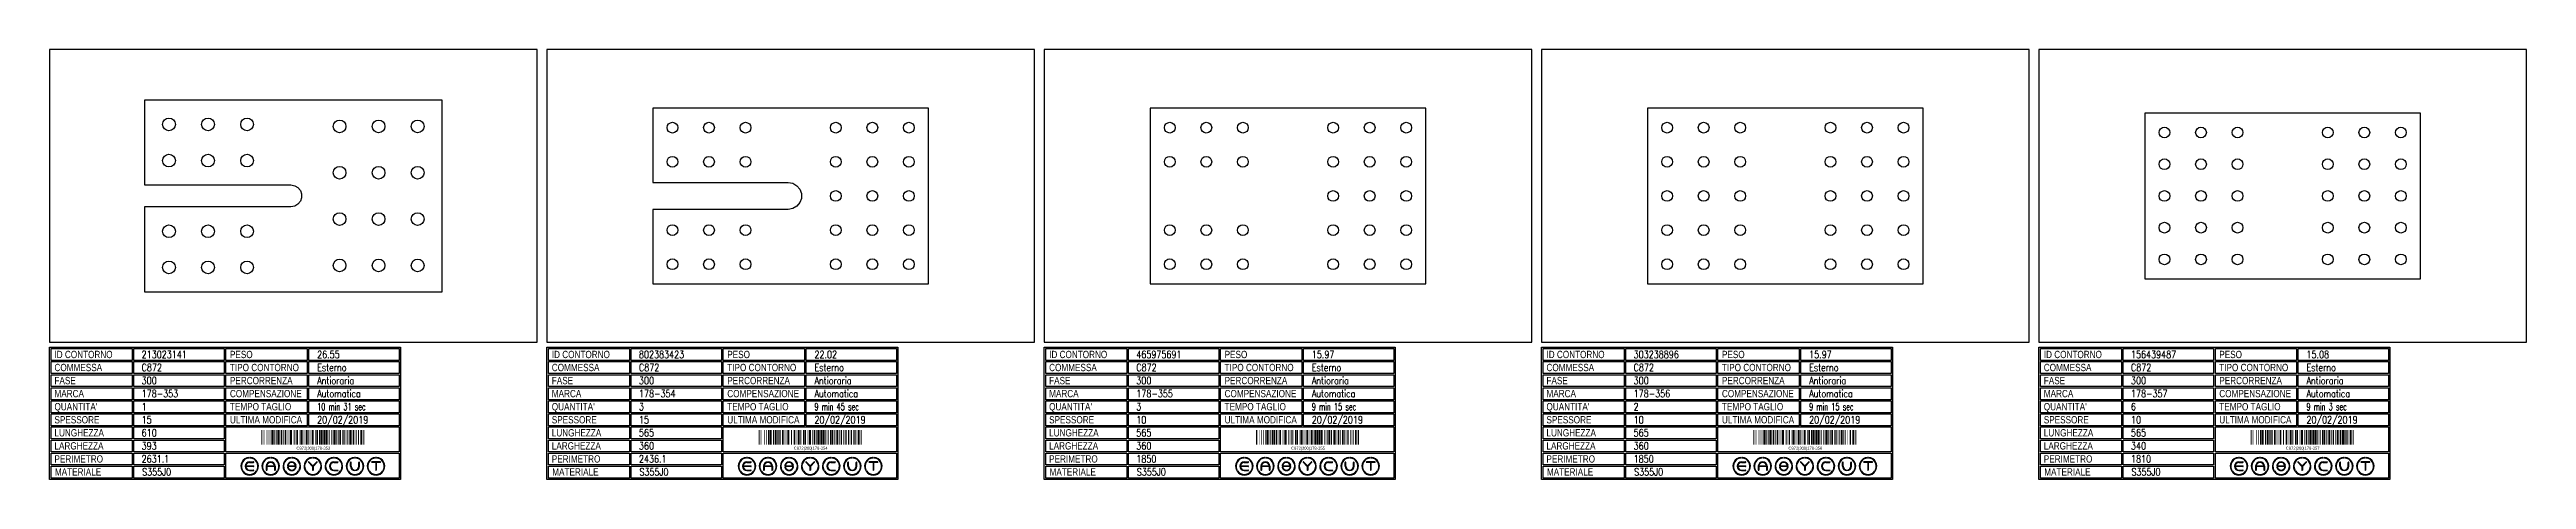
# Model space of a CAD drawing. Header units: millimetres. Extents: x 10000 to 55964, y 10000 to 31380.
# Drawn here: x 14580 to 19660, y 10000 to 10881 of the extents above; entities that cross this region are included whole.
import ezdxf
from ezdxf.enums import TextEntityAlignment as Align

# ---------------------------------------------------------------- set-up
doc = ezdxf.new("R2010")
doc.units = ezdxf.units.MM
doc.styles.add('EasyCutStyle', font='romans.shx', dxfattribs={"width": 0.8})
doc.styles.add('EasyCutStyle1', font='arial.ttf', dxfattribs={"width": 0.8})
doc.styles.get("Standard").update_dxf_attribs({"font": 'arial.ttf'})

# ---------------------------------------------------------------- blocks, each defined once
blk = doc.blocks.new('BlockShape01')
at = {"color": 253}
blk.add_lwpolyline([(0, 0), (720, 0), (720, -271), (0, -271)], close=True, dxfattribs=at)
at = {"color": 2}
for points in [[(3, -2.9), (169.3, -2.9), (169.3, -27.3), (3, -27.3)], [(3, -2.9), (169.3, -2.9), (169.3, -27.3), (3, -27.3)], [(3, -29.6), (169.3, -29.6), (169.3, -54), (3, -54)], [(361.9, -2.9), (528.3, -2.9), (528.3, -27.3), (361.9, -27.3)], [(361.9, -29.6), (528.3, -29.6), (528.3, -54), (361.9, -54)], [(3, -56.4), (169.3, -56.4), (169.3, -80.8), (3, -80.8)], [(3, -83.1), (169.3, -83.1), (169.3, -107.6), (3, -107.6)], [(361.9, -56.4), (528.3, -56.4), (528.3, -80.8), (361.9, -80.8)], [(361.9, -83.1), (528.3, -83.1), (528.3, -107.6), (361.9, -107.6)], [(3, -109.9), (169.3, -109.9), (169.3, -134.3), (3, -134.3)], [(3, -136.7), (169.3, -136.7), (169.3, -161.1), (3, -161.1)], [(361.9, -109.9), (528.3, -109.9), (528.3, -134.3), (361.9, -134.3)], [(361.9, -136.7), (528.3, -136.7), (528.3, -161.1), (361.9, -161.1)], [(3, -163.4), (169.3, -163.4), (169.3, -187.9), (3, -187.9)], [(3, -190.2), (169.3, -190.2), (169.3, -214.6), (3, -214.6)], [(3, -217), (169.3, -217), (169.3, -241.4), (3, -241.4)], [(3, -243.7), (169.3, -243.7), (169.3, -268.1), (3, -268.1)]]:
    blk.add_lwpolyline(points, close=True, dxfattribs=at)
at = {"color": 1}
for points in [[(172.7, -2.9), (358.1, -2.9), (358.1, -27.3), (172.7, -27.3)], [(172.7, -29.6), (358.1, -29.6), (358.1, -54), (172.7, -54)], [(531.6, -2.9), (717, -2.9), (717, -27.3), (531.6, -27.3)], [(531.6, -29.6), (717, -29.6), (717, -54), (531.6, -54)], [(172.7, -56.4), (358.1, -56.4), (358.1, -80.8), (172.7, -80.8)], [(172.7, -83.1), (358.1, -83.1), (358.1, -107.6), (172.7, -107.6)], [(531.6, -56.4), (717, -56.4), (717, -80.8), (531.6, -80.8)], [(531.6, -83.1), (717, -83.1), (717, -107.6), (531.6, -107.6)], [(172.7, -109.9), (358.1, -109.9), (358.1, -134.3), (172.7, -134.3)], [(172.7, -136.7), (358.1, -136.7), (358.1, -161.1), (172.7, -161.1)], [(531.6, -109.9), (717, -109.9), (717, -134.3), (531.6, -134.3)], [(531.6, -136.7), (717, -136.7), (717, -161.1), (531.6, -161.1)], [(172.7, -163.4), (358.1, -163.4), (358.1, -187.9), (172.7, -187.9)], [(172.7, -190.2), (358.1, -190.2), (358.1, -214.6), (172.7, -214.6)], [(361.9, -163.4), (717, -163.4), (717, -214.6), (361.9, -214.6)], [(172.7, -217), (358.1, -217), (358.1, -241.4), (172.7, -241.4)], [(172.7, -243.7), (358.1, -243.7), (358.1, -268.1), (172.7, -268.1)], [(361.9, -217), (717, -217), (717, -268.1), (361.9, -268.1)]]:
    blk.add_lwpolyline(points, close=True, dxfattribs=at)
at = {"color": 161, "style": 'EasyCutStyle1', "width": 0.8}
for s, p in [('COMMESSA', (10.1, -49.1)), ('ID CONTORNO', (10.1, -22.4)), ('TIPO CONTORNO', (370, -49.1)), ('PESO', (370, -22.4)), ('FASE', (10.1, -75.9)), ('MARCA', (10.1, -102.6)), ('COMPENSAZIONE', (370, -102.6)), ('PERCORRENZA', (370, -75.9)), ("QUANTITA'", (10.1, -129.4)), ('SPESSORE', (10.1, -156.2)), ('TEMPO TAGLIO', (370, -129.4)), ('ULTIMA MODIFICA', (370, -156.2)), ('LUNGHEZZA', (10.1, -182.9)), ('LARGHEZZA', (10.1, -209.7)), ('PERIMETRO', (10.1, -236.5)), ('MATERIALE', (11, -263.2))]:
    blk.add_text(s, height=15, dxfattribs=at).set_placement(p)
at = {"style": 'EasyCutStyle'}
for tag, p, width in [('ORDERSHAPE', (188.9, -49.1), 0.8), ('IDSHAPE', (188.9, -22.4), 0.8), ('TYPESHAPE', (548.8, -49.1), 0.8), ('WEIGTHSHAPE', (548.8, -22.4), 0.8), ('PHASESHAPE', (188.9, -75.9), 0.8), ('MKSHAPE', (188.9, -102.6), 0.8), ('JOUSHAPE', (548.8, -75.9), 0.8), ('COMPSHAPE', (548.8, -102.6), 0.8), ('TKSHAPE', (188.9, -156.2), 0.8), ('QTASHAPE', (188.9, -129.4), 0.8), ('TIMECUTSHAPE', (548.8, -129.4), 0.65), ('LASTMODIFYSHAPE', (548.8, -156.2), 0.8), ('LENGTHSHAPE', (188.9, -182.9), 0.8), ('HEIGHTSHAPE', (188.9, -209.7), 0.8), ('PERIMETERSHAPE', (188.9, -236.5), 0.8), ('MATSHAPE', (189.8, -263.2), 0.8)]:
    blk.add_attdef(tag, p, '', height=15, dxfattribs=dict(at, width=width))
blk = doc.blocks.new('Logo')
for color, points in [(140, [(-144.9, -7.2, -1), (-145.9, -7.6, -0.520567), (-131.2, 17.9, -1), (-131.1, 16.9, 0.520567)]), (256, [(-121.7, 0.5), (-137.5, 0.5, -0.394366), (-129.6, 7.9), (-121.7, 7.9, 1), (-121.7, 9), (-129.6, 9, 1), (-129.6, -9), (-121.7, -9, 1), (-121.7, -7.9), (-129.6, -7.9, -0.394366), (-137.5, -0.5), (-121.7, -0.5, 1)]), (140, [(-114.3, -7.2, 1), (-113.3, -7.6, 0.520567), (-128, 17.9, 0.916853), (-128.2, 16.9, 0.043377), (-128.1, 16.9, -0.520567)]), (140, [(-101.7, -7.2, -1), (-102.7, -7.6, -0.520567), (-88, 17.9, -1), (-87.9, 16.9, 0.520567)]), (140, [(-71.1, -7.2, 1), (-70.1, -7.6, 0.520567), (-84.8, 17.9, 1), (-84.9, 16.9, -0.520567)]), (140, [(-58.5, -7.2, -1), (-59.5, -7.6, -0.520567), (-44.8, 17.9, -1), (-44.7, 16.9, 0.520567)]), (256, [(-36.6, -0.5, -0.486114), (-35.5, -1.9, -0.776377), (-50.9, -2, 1), (-51.9, -2.3, 0.776377), (-34.5, -2.1, 0.486114), (-36.6, 0.5), (-49.8, 0.5, -0.486114), (-50.9, 1.9, -0.776377), (-35.5, 2, 1), (-34.5, 2.3, 0.776377), (-51.9, 2.1, 0.486114), (-49.8, -0.5)]), (140, [(-27.9, -7.2, 1), (-26.9, -7.6, 0.520567), (-41.6, 17.9, 1), (-41.7, 16.9, -0.520567)]), (140, [(-15.3, -7.2, -1), (-16.3, -7.6, -0.520567), (-1.6, 17.9, -1), (-1.5, 16.9, 0.520567)]), (256, [(0, 0.8), (-8.1, 8.8, 1), (-8.8, 8.1), (-0.5, -0.2), (-0.5, -7.9, 1), (0.5, -7.9), (0.5, -0.2), (8.8, 8.1, 1), (8.1, 8.8)]), (140, [(15.3, -7.2, 1), (16.3, -7.6, 0.520567), (1.6, 17.9, 1), (1.5, 16.9, -0.520567)]), (140, [(27.9, -7.2, -1), (26.9, -7.6, -0.520567), (41.6, 17.9, -1), (41.7, 16.9, 0.520567)]), (256, [(43.2, -9), (51.1, -9, 1), (51.1, -7.9), (43.2, -7.9, -1), (43.2, 7.9), (51.1, 7.9, 1), (51.1, 9), (43.2, 9, 1)]), (140, [(58.5, -7.2, 1), (59.5, -7.6, 0.520567), (44.8, 17.9, 1), (44.7, 16.9, -0.520567)]), (140, [(71.1, -7.2, -1), (70.1, -7.6, -0.520567), (84.8, 17.9, -1), (84.9, 16.9, 0.520567)]), (256, [(78.5, 0), (78.5, 7.9, 1), (77.4, 7.9), (77.4, 0, 1), (95.4, 0), (95.4, 7.9, 1), (94.3, 7.9), (94.3, 0, -1)]), (140, [(101.7, -7.2, 1), (102.7, -7.6, 0.520567), (88, 17.9, 1), (87.9, 16.9, -0.520567)]), (140, [(114.3, -7.2, -1), (113.3, -7.6, -0.520567), (128, 17.9, -1), (128.1, 16.9, 0.520567)]), (256, [(121.1, 9, 1), (121.1, 7.9), (129.1, 7.9), (129.1, -7.9, 1), (130.1, -7.9), (130.1, 7.9), (138.1, 7.9, 1), (138.1, 9)]), (140, [(144.9, -7.2, 1), (145.9, -7.6, 0.520567), (131.2, 17.9, 1), (131.1, 16.9, -0.520567)]), (140, [(-114.9, -10.3, 1), (-115.7, -9.7, -0.520567), (-143.5, -9.7, 1), (-144.3, -10.3, 0.520567)]), (140, [(-71.7, -10.3, 1), (-72.5, -9.7, -0.520567), (-100.3, -9.7, 1), (-101.1, -10.3, 0.520567)]), (140, [(-28.5, -10.3, 1), (-29.3, -9.7, -0.520567), (-57.1, -9.7, 1), (-57.9, -10.3, 0.520567)]), (140, [(14.7, -10.3, 1), (13.9, -9.7, -0.520567), (-13.9, -9.7, 1), (-14.7, -10.3, 0.520567)]), (140, [(57.9, -10.3, 1), (57.1, -9.7, -0.520567), (29.3, -9.7, 1), (28.5, -10.3, 0.520567)]), (140, [(101.1, -10.3, 1), (100.3, -9.7, -0.520567), (72.5, -9.7, 1), (71.7, -10.3, 0.520567)]), (140, [(144.3, -10.3, 1), (143.5, -9.7, -0.520567), (115.7, -9.7, 1), (114.9, -10.3, 0.520567)])]:
    blk.add_hatch(color=color).paths.add_polyline_path(points)
h = blk.add_hatch(color=256)
h.paths.add_polyline_path([(-78.5, -0.5), (-78.5, -7.9, 1), (-77.4, -7.9), (-77.4, 0, 1), (-95.4, 0), (-95.4, -7.9, 1), (-94.3, -7.9), (-94.3, -0.5)])
h.paths.add_polyline_path([(-94.3, 0.5, -0.933992), (-78.5, 0.5)], flags=16)
for p, q in [((-121.7, 0.5), (-137.5, 0.5)), ((-129.6, 9), (-121.7, 9)), ((-129.6, 7.9), (-121.7, 7.9)), ((-95.4, 0), (-95.4, -7.9)), ((-78.5, 0.5), (-94.3, 0.5)), ((-77.4, 0), (-77.4, -7.9)), ((-36.6, 0.5), (-49.8, 0.5)), ((-0.5, -0.2), (-8.8, 8.1)), ((0, 0.8), (-8.1, 8.8)), ((0, 0.8), (8.1, 8.8)), ((0.5, -0.2), (8.8, 8.1)), ((43.2, 9), (51.1, 9)), ((43.2, 7.9), (51.1, 7.9)), ((77.4, 0), (77.4, 7.9)), ((78.5, 0), (78.5, 7.9)), ((94.3, 0), (94.3, 7.9)), ((95.4, 0), (95.4, 7.9)), ((138.1, 9), (121.1, 9)), ((129.1, 7.9), (121.1, 7.9)), ((129.1, 7.9), (129.1, -7.9)), ((130.1, 7.9), (130.1, -7.9)), ((138.1, 7.9), (130.1, 7.9)), ((-121.7, -0.5), (-137.5, -0.5)), ((-129.6, -7.9), (-121.7, -7.9)), ((-129.6, -9), (-121.7, -9)), ((-94.3, -0.5), (-94.3, -7.9)), ((-78.5, -0.5), (-94.3, -0.5)), ((-78.5, -0.5), (-78.5, -7.9)), ((-36.6, -0.5), (-49.8, -0.5)), ((-0.5, -0.2), (-0.5, -7.9)), ((0.5, -0.2), (0.5, -7.9)), ((43.2, -7.9), (51.1, -7.9)), ((43.2, -9), (51.1, -9))]:
    blk.add_line(p, q)
at = {"color": 140}
for centre, radius, start, end in [((-129.6, 0), 18, 95, 205), ((-129.6, 0), 16.9, 95, 205), ((-131.1, 17.4), 0.54, 275, 95), ((-128.1, 17.4), 0.54, 85, 265), ((-129.6, 0), 16.9, 335, 85), ((-129.6, 0), 18, 335, 85), ((-86.4, 0), 18, 95, 205), ((-86.4, 0), 16.9, 95, 205), ((-87.9, 17.4), 0.54, 275, 95), ((-84.9, 17.4), 0.54, 85, 265), ((-86.4, 0), 16.9, 335, 85), ((-86.4, 0), 18, 335, 85), ((-43.2, 0), 18, 95, 205), ((-43.2, 0), 16.9, 95, 205), ((-44.7, 17.4), 0.54, 275, 95), ((-41.7, 17.4), 0.54, 85, 265), ((-43.2, 0), 16.9, 335, 85), ((-43.2, 0), 18, 335, 85), ((0, 0), 18, 95, 205), ((0, 0), 16.9, 95, 205), ((-1.5, 17.4), 0.54, 275, 95), ((1.5, 17.4), 0.54, 85, 265), ((0, 0), 16.9, 335, 85), ((0, 0), 18, 335, 85), ((43.2, 0), 18, 95, 205), ((43.2, 0), 16.9, 95, 205), ((41.7, 17.4), 0.54, 275, 95), ((44.7, 17.4), 0.54, 85, 265), ((43.2, 0), 16.9, 335, 85), ((43.2, 0), 18, 335, 85), ((86.4, 0), 18, 95, 205), ((86.4, 0), 16.9, 95, 205), ((84.9, 17.4), 0.54, 275, 95), ((87.9, 17.4), 0.54, 85, 265), ((86.4, 0), 16.9, 335, 85), ((86.4, 0), 18, 335, 85), ((129.6, 0), 18, 95, 205), ((129.6, 0), 16.9, 95, 205), ((128.1, 17.4), 0.54, 275, 95), ((131.1, 17.4), 0.54, 85, 265), ((129.6, 0), 16.9, 335, 85), ((129.6, 0), 18, 335, 85), ((-145.4, -7.4), 0.54, 205, 25), ((-143.9, -10), 0.54, 35, 215), ((-129.6, 0), 18, 215, 325), ((-129.6, 0), 16.9, 215, 325), ((-115.3, -10), 0.54, 325, 145), ((-113.8, -7.4), 0.54, 155, 335), ((-102.2, -7.4), 0.54, 205, 25), ((-100.7, -10), 0.54, 35, 215), ((-86.4, 0), 18, 215, 325), ((-86.4, 0), 16.9, 215, 325), ((-72.1, -10), 0.54, 325, 145), ((-70.6, -7.4), 0.54, 155, 335), ((-59, -7.4), 0.54, 205, 25), ((-57.5, -10), 0.54, 35, 215), ((-43.2, 0), 18, 215, 325), ((-43.2, 0), 16.9, 215, 325), ((-28.9, -10), 0.54, 325, 145), ((-27.4, -7.4), 0.54, 155, 335), ((-15.8, -7.4), 0.54, 205, 25), ((-14.3, -10), 0.54, 35, 215), ((0, 0), 18, 215, 325), ((0, 0), 16.9, 215, 325), ((14.3, -10), 0.54, 325, 145), ((15.8, -7.4), 0.54, 155, 335), ((27.4, -7.4), 0.54, 205, 25), ((28.9, -10), 0.54, 35, 215), ((43.2, 0), 18, 215, 325), ((43.2, 0), 16.9, 215, 325), ((57.5, -10), 0.54, 325, 145), ((59, -7.4), 0.54, 155, 335), ((70.6, -7.4), 0.54, 205, 25), ((72.1, -10), 0.54, 35, 215), ((86.4, 0), 18, 215, 325), ((86.4, 0), 16.9, 215, 325), ((100.7, -10), 0.54, 325, 145), ((102.2, -7.4), 0.54, 155, 335), ((113.8, -7.4), 0.54, 205, 25), ((115.3, -10), 0.54, 35, 215), ((129.6, 0), 18, 215, 325), ((129.6, 0), 16.9, 215, 325), ((143.9, -10), 0.54, 325, 145), ((145.4, -7.4), 0.54, 155, 335)]:
    blk.add_arc(centre, radius, start, end, dxfattribs=at)
for centre, radius, start, end in [((-129.6, 0), 9, 90, 270), ((-129.6, 0), 7.92, 90, 176.0904), ((-121.7, 8.5), 0.54, 270, 90), ((-121.7, 0), 0.54, 270, 90), ((-86.4, 0), 9, 0, 180), ((-86.4, 0), 7.92, 3.9096, 176.0904), ((-49.8, 1.6), 2.16, 166.2998, 270), ((-43.2, 0), 9, 15, 166.2998), ((-43.2, 0), 7.92, 15, 166.2998), ((-49.8, 1.6), 1.08, 166.2998, 270), ((-36.6, -1.6), 2.16, 346.2998, 90), ((-35, 2.2), 0.54, 195, 15), ((-8.5, 8.5), 0.54, 45, 225), ((8.5, 8.5), 0.54, 315, 135), ((43.2, 0), 9, 90, 270), ((43.2, 0), 7.92, 90, 270), ((51.1, 8.5), 0.54, 270, 90), ((77.9, 7.9), 0.54, 0, 180), ((86.4, 0), 9, 180, 0), ((86.4, 0), 7.92, 180, 0), ((94.9, 7.9), 0.54, 0, 180), ((121.1, 8.5), 0.54, 90, 270), ((138.1, 8.5), 0.54, 270, 90), ((-129.6, 0), 7.92, 183.9096, 270), ((-121.7, -8.5), 0.54, 270, 90), ((-94.9, -7.9), 0.54, 180, 0), ((-77.9, -7.9), 0.54, 180, 0), ((-51.4, -2.2), 0.54, 15, 195), ((-43.2, 0), 9, 195, 346.2998), ((-43.2, 0), 7.92, 195, 346.2998), ((-36.6, -1.6), 1.08, 346.2998, 90), ((0, -7.9), 0.54, 180, 0), ((51.1, -8.5), 0.54, 270, 90), ((129.6, -7.9), 0.54, 180, 0)]:
    blk.add_arc(centre, radius, start, end)
blk = doc.blocks.new('213023141_128', base_point=(345, -323.5))
at = {"linetype": 'Continuous'}
for points, const_width in [([(346, -323.5), (346, -293.5)], 2), ([(348.5, -323.5), (348.5, -293.5)], 1), ([(351.5, -323.5), (351.5, -293.5)], 1), ([(356.5, -323.5), (356.5, -293.5)], 1), ([(360.5, -323.5), (360.5, -293.5)], 1), ([(365, -323.5), (365, -293.5)], 2), ([(368.5, -323.5), (368.5, -293.5)], 3), ([(371.5, -323.5), (371.5, -293.5)], 1), ([(375, -323.5), (375, -293.5)], 2), ([(379.5, -323.5), (379.5, -293.5)], 3), ([(383, -323.5), (383, -293.5)], 2), ([(386.5, -323.5), (386.5, -293.5)], 3), ([(390, -323.5), (390, -293.5)], 2), ([(394.5, -323.5), (394.5, -293.5)], 3), ([(398.5, -323.5), (398.5, -293.5)], 1), ([(400.5, -323.5), (400.5, -293.5)], 1), ([(402.5, -323.5), (402.5, -293.5)], 1), ([(406, -323.5), (406, -293.5)], 4), ([(412, -323.5), (412, -293.5)], 2), ([(415.5, -323.5), (415.5, -293.5)], 1), ([(418.5, -323.5), (418.5, -293.5)], 3), ([(422.5, -323.5), (422.5, -293.5)], 1), ([(426.5, -323.5), (426.5, -293.5)], 3), ([(430, -323.5), (430, -293.5)], 2), ([(433.5, -323.5), (433.5, -293.5)], 1), ([(437.5, -323.5), (437.5, -293.5)], 3), ([(441, -323.5), (441, -293.5)], 2), ([(444.5, -323.5), (444.5, -293.5)], 1), ([(446.5, -323.5), (446.5, -293.5)], 1), ([(450, -323.5), (450, -293.5)], 4), ([(455.5, -323.5), (455.5, -293.5)], 1), ([(459.5, -323.5), (459.5, -293.5)], 3), ([(464, -323.5), (464, -293.5)], 2), ([(467.5, -323.5), (467.5, -293.5)], 3), ([(471, -323.5), (471, -293.5)], 2), ([(474.5, -323.5), (474.5, -293.5)], 3), ([(478.5, -323.5), (478.5, -293.5)], 3), ([(481.5, -323.5), (481.5, -293.5)], 1), ([(485, -323.5), (485, -293.5)], 2), ([(488.5, -323.5), (488.5, -293.5)], 1), ([(492, -323.5), (492, -293.5)], 2), ([(495.5, -323.5), (495.5, -293.5)], 3), ([(500, -323.5), (500, -293.5)], 2), ([(503.5, -323.5), (503.5, -293.5)], 1), ([(506.5, -323.5), (506.5, -293.5)], 3), ([(511, -323.5), (511, -293.5)], 2), ([(514.5, -323.5), (514.5, -293.5)], 3), ([(518.5, -323.5), (518.5, -293.5)], 1), ([(522, -323.5), (522, -293.5)], 2), ([(525.5, -323.5), (525.5, -293.5)], 1), ([(528.5, -323.5), (528.5, -293.5)], 3), ([(533.5, -323.5), (533.5, -293.5)], 3), ([(537, -323.5), (537, -293.5)], 2), ([(540.5, -323.5), (540.5, -293.5)], 1), ([(544, -323.5), (544, -293.5)], 2), ([(549.5, -323.5), (549.5, -293.5)], 3), ([(552.5, -323.5), (552.5, -293.5)], 1), ([(555, -323.5), (555, -293.5)], 2)]:
    blk.add_lwpolyline(points, dxfattribs=dict(at, const_width=const_width))
blk.add_text('C872|300|178-353', height=6).set_placement((451.5, -334), align=Align.CENTER)
blk = doc.blocks.new('802383423_128', base_point=(322.5, -340))
at = {"linetype": 'Continuous'}
for points, const_width in [([(323.5, -340), (323.5, -310)], 2), ([(326, -340), (326, -310)], 1), ([(329, -340), (329, -310)], 1), ([(334, -340), (334, -310)], 1), ([(338, -340), (338, -310)], 1), ([(342.5, -340), (342.5, -310)], 2), ([(346, -340), (346, -310)], 3), ([(349, -340), (349, -310)], 1), ([(352.5, -340), (352.5, -310)], 2), ([(357, -340), (357, -310)], 3), ([(360.5, -340), (360.5, -310)], 2), ([(364, -340), (364, -310)], 3), ([(367.5, -340), (367.5, -310)], 2), ([(372, -340), (372, -310)], 3), ([(376, -340), (376, -310)], 1), ([(378, -340), (378, -310)], 1), ([(380, -340), (380, -310)], 1), ([(383.5, -340), (383.5, -310)], 4), ([(389.5, -340), (389.5, -310)], 2), ([(393, -340), (393, -310)], 1), ([(396, -340), (396, -310)], 3), ([(400, -340), (400, -310)], 1), ([(404, -340), (404, -310)], 3), ([(407.5, -340), (407.5, -310)], 2), ([(411, -340), (411, -310)], 1), ([(415, -340), (415, -310)], 3), ([(418.5, -340), (418.5, -310)], 2), ([(422, -340), (422, -310)], 1), ([(424, -340), (424, -310)], 1), ([(427.5, -340), (427.5, -310)], 4), ([(433, -340), (433, -310)], 1), ([(437, -340), (437, -310)], 3), ([(441.5, -340), (441.5, -310)], 2), ([(445, -340), (445, -310)], 3), ([(448.5, -340), (448.5, -310)], 2), ([(452, -340), (452, -310)], 3), ([(456, -340), (456, -310)], 3), ([(459, -340), (459, -310)], 1), ([(462.5, -340), (462.5, -310)], 2), ([(466, -340), (466, -310)], 1), ([(469.5, -340), (469.5, -310)], 2), ([(473, -340), (473, -310)], 3), ([(477.5, -340), (477.5, -310)], 2), ([(481, -340), (481, -310)], 1), ([(484, -340), (484, -310)], 3), ([(488.5, -340), (488.5, -310)], 2), ([(492, -340), (492, -310)], 3), ([(496, -340), (496, -310)], 1), ([(499.5, -340), (499.5, -310)], 2), ([(503, -340), (503, -310)], 1), ([(507, -340), (507, -310)], 3), ([(510, -340), (510, -310)], 1), ([(512.5, -340), (512.5, -310)], 2), ([(518, -340), (518, -310)], 3), ([(521.5, -340), (521.5, -310)], 2), ([(527, -340), (527, -310)], 3), ([(530, -340), (530, -310)], 1), ([(532.5, -340), (532.5, -310)], 2)]:
    blk.add_lwpolyline(points, dxfattribs=dict(at, const_width=const_width))
blk.add_text('C872|300|178-354', height=6).set_placement((429, -350.5), align=Align.CENTER)
blk = doc.blocks.new('465975691_128', base_point=(322.5, -340))
at = {"linetype": 'Continuous'}
for points, const_width in [([(323.5, -340), (323.5, -310)], 2), ([(326, -340), (326, -310)], 1), ([(329, -340), (329, -310)], 1), ([(334, -340), (334, -310)], 1), ([(338, -340), (338, -310)], 1), ([(342.5, -340), (342.5, -310)], 2), ([(346, -340), (346, -310)], 3), ([(349, -340), (349, -310)], 1), ([(352.5, -340), (352.5, -310)], 2), ([(357, -340), (357, -310)], 3), ([(360.5, -340), (360.5, -310)], 2), ([(364, -340), (364, -310)], 3), ([(367.5, -340), (367.5, -310)], 2), ([(372, -340), (372, -310)], 3), ([(376, -340), (376, -310)], 1), ([(378, -340), (378, -310)], 1), ([(380, -340), (380, -310)], 1), ([(383.5, -340), (383.5, -310)], 4), ([(389.5, -340), (389.5, -310)], 2), ([(393, -340), (393, -310)], 1), ([(396, -340), (396, -310)], 3), ([(400, -340), (400, -310)], 1), ([(404, -340), (404, -310)], 3), ([(407.5, -340), (407.5, -310)], 2), ([(411, -340), (411, -310)], 1), ([(415, -340), (415, -310)], 3), ([(418.5, -340), (418.5, -310)], 2), ([(422, -340), (422, -310)], 1), ([(424, -340), (424, -310)], 1), ([(427.5, -340), (427.5, -310)], 4), ([(433, -340), (433, -310)], 1), ([(437, -340), (437, -310)], 3), ([(441.5, -340), (441.5, -310)], 2), ([(445, -340), (445, -310)], 3), ([(448.5, -340), (448.5, -310)], 2), ([(452, -340), (452, -310)], 3), ([(456, -340), (456, -310)], 3), ([(459, -340), (459, -310)], 1), ([(462.5, -340), (462.5, -310)], 2), ([(466, -340), (466, -310)], 1), ([(469.5, -340), (469.5, -310)], 2), ([(473, -340), (473, -310)], 3), ([(477.5, -340), (477.5, -310)], 2), ([(481, -340), (481, -310)], 1), ([(484, -340), (484, -310)], 3), ([(488.5, -340), (488.5, -310)], 2), ([(492, -340), (492, -310)], 3), ([(496, -340), (496, -310)], 1), ([(499.5, -340), (499.5, -310)], 2), ([(503, -340), (503, -310)], 3), ([(507, -340), (507, -310)], 1), ([(511, -340), (511, -310)], 3), ([(516.5, -340), (516.5, -310)], 2), ([(519, -340), (519, -310)], 1), ([(521.5, -340), (521.5, -310)], 2), ([(527, -340), (527, -310)], 3), ([(530, -340), (530, -310)], 1), ([(532.5, -340), (532.5, -310)], 2)]:
    blk.add_lwpolyline(points, dxfattribs=dict(at, const_width=const_width))
blk.add_text('C872|300|178-355', height=6).set_placement((429, -350.5), align=Align.CENTER)
blk = doc.blocks.new('303238896_128', base_point=(322.5, -340))
at = {"linetype": 'Continuous'}
for points, const_width in [([(323.5, -340), (323.5, -310)], 2), ([(326, -340), (326, -310)], 1), ([(329, -340), (329, -310)], 1), ([(334, -340), (334, -310)], 1), ([(338, -340), (338, -310)], 1), ([(342.5, -340), (342.5, -310)], 2), ([(346, -340), (346, -310)], 3), ([(349, -340), (349, -310)], 1), ([(352.5, -340), (352.5, -310)], 2), ([(357, -340), (357, -310)], 3), ([(360.5, -340), (360.5, -310)], 2), ([(364, -340), (364, -310)], 3), ([(367.5, -340), (367.5, -310)], 2), ([(372, -340), (372, -310)], 3), ([(376, -340), (376, -310)], 1), ([(378, -340), (378, -310)], 1), ([(380, -340), (380, -310)], 1), ([(383.5, -340), (383.5, -310)], 4), ([(389.5, -340), (389.5, -310)], 2), ([(393, -340), (393, -310)], 1), ([(396, -340), (396, -310)], 3), ([(400, -340), (400, -310)], 1), ([(404, -340), (404, -310)], 3), ([(407.5, -340), (407.5, -310)], 2), ([(411, -340), (411, -310)], 1), ([(415, -340), (415, -310)], 3), ([(418.5, -340), (418.5, -310)], 2), ([(422, -340), (422, -310)], 1), ([(424, -340), (424, -310)], 1), ([(427.5, -340), (427.5, -310)], 4), ([(433, -340), (433, -310)], 1), ([(437, -340), (437, -310)], 3), ([(441.5, -340), (441.5, -310)], 2), ([(445, -340), (445, -310)], 3), ([(448.5, -340), (448.5, -310)], 2), ([(452, -340), (452, -310)], 3), ([(456, -340), (456, -310)], 3), ([(459, -340), (459, -310)], 1), ([(462.5, -340), (462.5, -310)], 2), ([(466, -340), (466, -310)], 1), ([(469.5, -340), (469.5, -310)], 2), ([(473, -340), (473, -310)], 3), ([(477.5, -340), (477.5, -310)], 2), ([(481, -340), (481, -310)], 1), ([(484, -340), (484, -310)], 3), ([(488.5, -340), (488.5, -310)], 2), ([(492, -340), (492, -310)], 3), ([(496, -340), (496, -310)], 1), ([(499.5, -340), (499.5, -310)], 2), ([(504, -340), (504, -310)], 3), ([(507, -340), (507, -310)], 1), ([(510.5, -340), (510.5, -310)], 2), ([(516, -340), (516, -310)], 1), ([(519, -340), (519, -310)], 1), ([(521.5, -340), (521.5, -310)], 2), ([(527, -340), (527, -310)], 3), ([(530, -340), (530, -310)], 1), ([(532.5, -340), (532.5, -310)], 2)]:
    blk.add_lwpolyline(points, dxfattribs=dict(at, const_width=const_width))
blk.add_text('C872|300|178-356', height=6).set_placement((429, -350.5), align=Align.CENTER)
blk = doc.blocks.new('156439487_128', base_point=(322.5, -350))
at = {"linetype": 'Continuous'}
for points, const_width in [([(323.5, -350), (323.5, -320)], 2), ([(326, -350), (326, -320)], 1), ([(329, -350), (329, -320)], 1), ([(334, -350), (334, -320)], 1), ([(338, -350), (338, -320)], 1), ([(342.5, -350), (342.5, -320)], 2), ([(346, -350), (346, -320)], 3), ([(349, -350), (349, -320)], 1), ([(352.5, -350), (352.5, -320)], 2), ([(357, -350), (357, -320)], 3), ([(360.5, -350), (360.5, -320)], 2), ([(364, -350), (364, -320)], 3), ([(367.5, -350), (367.5, -320)], 2), ([(372, -350), (372, -320)], 3), ([(376, -350), (376, -320)], 1), ([(378, -350), (378, -320)], 1), ([(380, -350), (380, -320)], 1), ([(383.5, -350), (383.5, -320)], 4), ([(389.5, -350), (389.5, -320)], 2), ([(393, -350), (393, -320)], 1), ([(396, -350), (396, -320)], 3), ([(400, -350), (400, -320)], 1), ([(404, -350), (404, -320)], 3), ([(407.5, -350), (407.5, -320)], 2), ([(411, -350), (411, -320)], 1), ([(415, -350), (415, -320)], 3), ([(418.5, -350), (418.5, -320)], 2), ([(422, -350), (422, -320)], 1), ([(424, -350), (424, -320)], 1), ([(427.5, -350), (427.5, -320)], 4), ([(433, -350), (433, -320)], 1), ([(437, -350), (437, -320)], 3), ([(441.5, -350), (441.5, -320)], 2), ([(445, -350), (445, -320)], 3), ([(448.5, -350), (448.5, -320)], 2), ([(452, -350), (452, -320)], 3), ([(456, -350), (456, -320)], 3), ([(459, -350), (459, -320)], 1), ([(462.5, -350), (462.5, -320)], 2), ([(466, -350), (466, -320)], 1), ([(469.5, -350), (469.5, -320)], 2), ([(473, -350), (473, -320)], 3), ([(477.5, -350), (477.5, -320)], 2), ([(481, -350), (481, -320)], 1), ([(484, -350), (484, -320)], 3), ([(488.5, -350), (488.5, -320)], 2), ([(492, -350), (492, -320)], 3), ([(496, -350), (496, -320)], 1), ([(500, -350), (500, -320)], 3), ([(503.5, -350), (503.5, -320)], 2), ([(507, -350), (507, -320)], 3), ([(511.5, -350), (511.5, -320)], 4), ([(515.5, -350), (515.5, -320)], 2), ([(518.5, -350), (518.5, -320)], 2), ([(521.5, -350), (521.5, -320)], 2), ([(527, -350), (527, -320)], 3), ([(530, -350), (530, -320)], 1), ([(532.5, -350), (532.5, -320)], 2)]:
    blk.add_lwpolyline(points, dxfattribs=dict(at, const_width=const_width))
blk.add_text('C872|300|178-357', height=6).set_placement((429, -360.5), align=Align.CENTER)

msp = doc.modelspace()

# ---------------------------------------------------------------- linework, layer by layer
for p, q in [((15580, 10881), (14580, 10881)), ((14580, 10881), (14580, 10281)), ((15580, 10281), (15580, 10881)), ((16600, 10881), (15600, 10881)), ((15600, 10881), (15600, 10281)), ((16600, 10281), (16600, 10881)), ((17620, 10881), (16620, 10881)), ((16620, 10881), (16620, 10281)), ((17620, 10281), (17620, 10881)), ((18640, 10881), (17640, 10881)), ((17640, 10881), (17640, 10281)), ((18640, 10281), (18640, 10881)), ((19660, 10881), (18660, 10881)), ((18660, 10881), (18660, 10281)), ((19660, 10281), (19660, 10881)), ((14580, 10281), (15580, 10281)), ((15600, 10281), (16600, 10281)), ((16620, 10281), (17620, 10281)), ((17640, 10281), (18640, 10281)), ((18660, 10281), (19660, 10281))]:
    msp.add_line(p, q)
at = {"color": 2}
for points in [[(14775, 10384.5), (15385, 10384.5), (15385, 10777.5), (14775, 10777.5), (14775, 10603.5), (15075, 10603.5), (15083, 10602), (15089.5, 10598), (15094.5, 10592.5), (15097, 10585), (15097, 10577), (15094.5, 10570), (15089.5, 10564), (15083, 10560), (15075, 10558.5), (14775, 10558.5)], [(15817.5, 10401), (16382.5, 10401), (16382.5, 10761), (15817.5, 10761), (15817.5, 10608.5), (16095, 10608.5), (16104.5, 10607), (16112.5, 10602), (16119, 10595), (16122, 10586), (16122, 10576), (16119, 10567.5), (16112.5, 10560), (16104.5, 10555), (16095, 10553.5), (15817.5, 10553.5)], [(16837.5, 10401), (17402.5, 10401), (17402.5, 10761), (16837.5, 10761)], [(17857.5, 10401), (18422.5, 10401), (18422.5, 10761), (17857.5, 10761)], [(18877.5, 10411), (19442.5, 10411), (19442.5, 10751), (18877.5, 10751)]]:
    msp.add_lwpolyline(points, close=True, dxfattribs=at)
at = {"color": 4}
for centre, radius in [((14825, 10727.5), 13), ((14905, 10727.5), 13), ((14985, 10727.5), 13), ((15175, 10723.5), 13), ((15255, 10723.5), 13), ((15335, 10723.5), 13), ((15857.5, 10721), 11), ((15932.5, 10721), 11), ((16007.5, 10721), 11), ((16192.5, 10721), 11), ((16267.5, 10721), 11), ((16342.5, 10721), 11), ((16877.5, 10721), 11), ((16952.5, 10721), 11), ((17027.5, 10721), 11), ((17212.5, 10721), 11), ((17287.5, 10721), 11), ((17362.5, 10721), 11), ((17897.5, 10721), 11), ((17972.5, 10721), 11), ((18047.5, 10721), 11), ((18232.5, 10721), 11), ((18307.5, 10721), 11), ((18382.5, 10721), 11), ((18917.5, 10711), 11), ((18992.5, 10711), 11), ((19067.5, 10711), 11), ((19252.5, 10711), 11), ((19327.5, 10711), 11), ((19402.5, 10711), 11), ((14825, 10653.5), 13), ((14905, 10653.5), 13), ((14985, 10653.5), 13), ((15175, 10628.5), 13), ((15255, 10628.5), 13), ((15335, 10628.5), 13), ((15857.5, 10651), 11), ((15932.5, 10651), 11), ((16007.5, 10651), 11), ((16192.5, 10651), 11), ((16267.5, 10651), 11), ((16342.5, 10651), 11), ((16877.5, 10651), 11), ((16952.5, 10651), 11), ((17027.5, 10651), 11), ((17212.5, 10651), 11), ((17287.5, 10651), 11), ((17362.5, 10651), 11), ((17897.5, 10651), 11), ((17972.5, 10651), 11), ((18047.5, 10651), 11), ((18232.5, 10651), 11), ((18307.5, 10651), 11), ((18382.5, 10651), 11), ((18917.5, 10646), 11), ((18992.5, 10646), 11), ((19067.5, 10646), 11), ((19252.5, 10646), 11), ((19327.5, 10646), 11), ((19402.5, 10646), 11), ((16192.5, 10581), 11), ((16267.5, 10581), 11), ((16342.5, 10581), 11), ((17212.5, 10581), 11), ((17287.5, 10581), 11), ((17362.5, 10581), 11), ((17897.5, 10581), 11), ((17972.5, 10581), 11), ((18047.5, 10581), 11), ((18232.5, 10581), 11), ((18307.5, 10581), 11), ((18382.5, 10581), 11), ((18917.5, 10581), 11), ((18992.5, 10581), 11), ((19067.5, 10581), 11), ((19252.5, 10581), 11), ((19327.5, 10581), 11), ((19402.5, 10581), 11), ((14825, 10508.5), 13), ((14905, 10508.5), 13), ((14985, 10508.5), 13), ((15175, 10533.5), 13), ((15255, 10533.5), 13), ((15335, 10533.5), 13), ((15857.5, 10511), 11), ((15932.5, 10511), 11), ((16007.5, 10511), 11), ((16192.5, 10511), 11), ((16267.5, 10511), 11), ((16342.5, 10511), 11), ((16877.5, 10511), 11), ((16952.5, 10511), 11), ((17027.5, 10511), 11), ((17212.5, 10511), 11), ((17287.5, 10511), 11), ((17362.5, 10511), 11), ((17897.5, 10511), 11), ((17972.5, 10511), 11), ((18047.5, 10511), 11), ((18232.5, 10511), 11), ((18307.5, 10511), 11), ((18382.5, 10511), 11), ((18917.5, 10516), 11), ((18992.5, 10516), 11), ((19067.5, 10516), 11), ((19252.5, 10516), 11), ((19327.5, 10516), 11), ((19402.5, 10516), 11), ((14825, 10434.5), 13), ((14905, 10434.5), 13), ((14985, 10434.5), 13), ((15175, 10438.5), 13), ((15255, 10438.5), 13), ((15335, 10438.5), 13), ((15857.5, 10441), 11), ((15932.5, 10441), 11), ((16007.5, 10441), 11), ((16192.5, 10441), 11), ((16267.5, 10441), 11), ((16342.5, 10441), 11), ((16877.5, 10441), 11), ((16952.5, 10441), 11), ((17027.5, 10441), 11), ((17212.5, 10441), 11), ((17287.5, 10441), 11), ((17362.5, 10441), 11), ((17897.5, 10441), 11), ((17972.5, 10441), 11), ((18047.5, 10441), 11), ((18232.5, 10441), 11), ((18307.5, 10441), 11), ((18382.5, 10441), 11), ((18917.5, 10451), 11), ((18992.5, 10451), 11), ((19067.5, 10451), 11), ((19252.5, 10451), 11), ((19327.5, 10451), 11), ((19402.5, 10451), 11)]:
    msp.add_circle(centre, radius, dxfattribs=at)

# ---------------------------------------------------------------- block references
for p, values in [((14580, 10271), {'IDSHAPE': '213023141', 'ORDERSHAPE': 'C872', 'PHASESHAPE': '300', 'MKSHAPE': '178-353', 'TKSHAPE': '15', 'LENGTHSHAPE': '610', 'HEIGHTSHAPE': '393', 'MATSHAPE': 'S355J0', 'LASTMODIFYSHAPE': '20/02/2019', 'PERIMETERSHAPE': '2631.1', 'WEIGTHSHAPE': '26.55', 'TYPESHAPE': 'Esterno', 'JOUSHAPE': 'Antioraria', 'COMPSHAPE': 'Automatica', 'TIMECUTSHAPE': '10 min 31 sec', 'QTASHAPE': '1'}), ((15600, 10271), {'IDSHAPE': '802383423', 'ORDERSHAPE': 'C872', 'PHASESHAPE': '300', 'MKSHAPE': '178-354', 'TKSHAPE': '15', 'LENGTHSHAPE': '565', 'HEIGHTSHAPE': '360', 'MATSHAPE': 'S355J0', 'LASTMODIFYSHAPE': '20/02/2019', 'PERIMETERSHAPE': '2436.1', 'WEIGTHSHAPE': '22.02', 'TYPESHAPE': 'Esterno', 'JOUSHAPE': 'Antioraria', 'COMPSHAPE': 'Automatica', 'TIMECUTSHAPE': '9 min 45 sec', 'QTASHAPE': '3'}), ((16620, 10271), {'IDSHAPE': '465975691', 'ORDERSHAPE': 'C872', 'PHASESHAPE': '300', 'MKSHAPE': '178-355', 'TKSHAPE': '10', 'LENGTHSHAPE': '565', 'HEIGHTSHAPE': '360', 'MATSHAPE': 'S355J0', 'LASTMODIFYSHAPE': '20/02/2019', 'PERIMETERSHAPE': '1850', 'WEIGTHSHAPE': '15.97', 'TYPESHAPE': 'Esterno', 'JOUSHAPE': 'Antioraria', 'COMPSHAPE': 'Automatica', 'TIMECUTSHAPE': '9 min 15 sec', 'QTASHAPE': '3'}), ((17640, 10271), {'IDSHAPE': '303238896', 'ORDERSHAPE': 'C872', 'PHASESHAPE': '300', 'MKSHAPE': '178-356', 'TKSHAPE': '10', 'LENGTHSHAPE': '565', 'HEIGHTSHAPE': '360', 'MATSHAPE': 'S355J0', 'LASTMODIFYSHAPE': '20/02/2019', 'PERIMETERSHAPE': '1850', 'WEIGTHSHAPE': '15.97', 'TYPESHAPE': 'Esterno', 'JOUSHAPE': 'Antioraria', 'COMPSHAPE': 'Automatica', 'TIMECUTSHAPE': '9 min 15 sec', 'QTASHAPE': '2'}), ((18660, 10271), {'IDSHAPE': '156439487', 'ORDERSHAPE': 'C872', 'PHASESHAPE': '300', 'MKSHAPE': '178-357', 'TKSHAPE': '10', 'LENGTHSHAPE': '565', 'HEIGHTSHAPE': '340', 'MATSHAPE': 'S355J0', 'LASTMODIFYSHAPE': '20/02/2019', 'PERIMETERSHAPE': '1810', 'WEIGTHSHAPE': '15.08', 'TYPESHAPE': 'Esterno', 'JOUSHAPE': 'Antioraria', 'COMPSHAPE': 'Automatica', 'TIMECUTSHAPE': '9 min 3 sec', 'QTASHAPE': '6'})]:
    msp.add_blockref('BlockShape01', p).add_auto_attribs(values)
for name, p in [('213023141_128', (15014.5, 10071.5)), ('802383423_128', (16034.5, 10071.5)), ('465975691_128', (17054.5, 10071.5)), ('303238896_128', (18074.5, 10071.5)), ('156439487_128', (19094.5, 10071.5)), ('Logo', (15120, 10027)), ('Logo', (16140, 10027)), ('Logo', (17160, 10027)), ('Logo', (18180, 10027)), ('Logo', (19200, 10027))]:
    msp.add_blockref(name, p)

doc.saveas('drawing.dxf')
